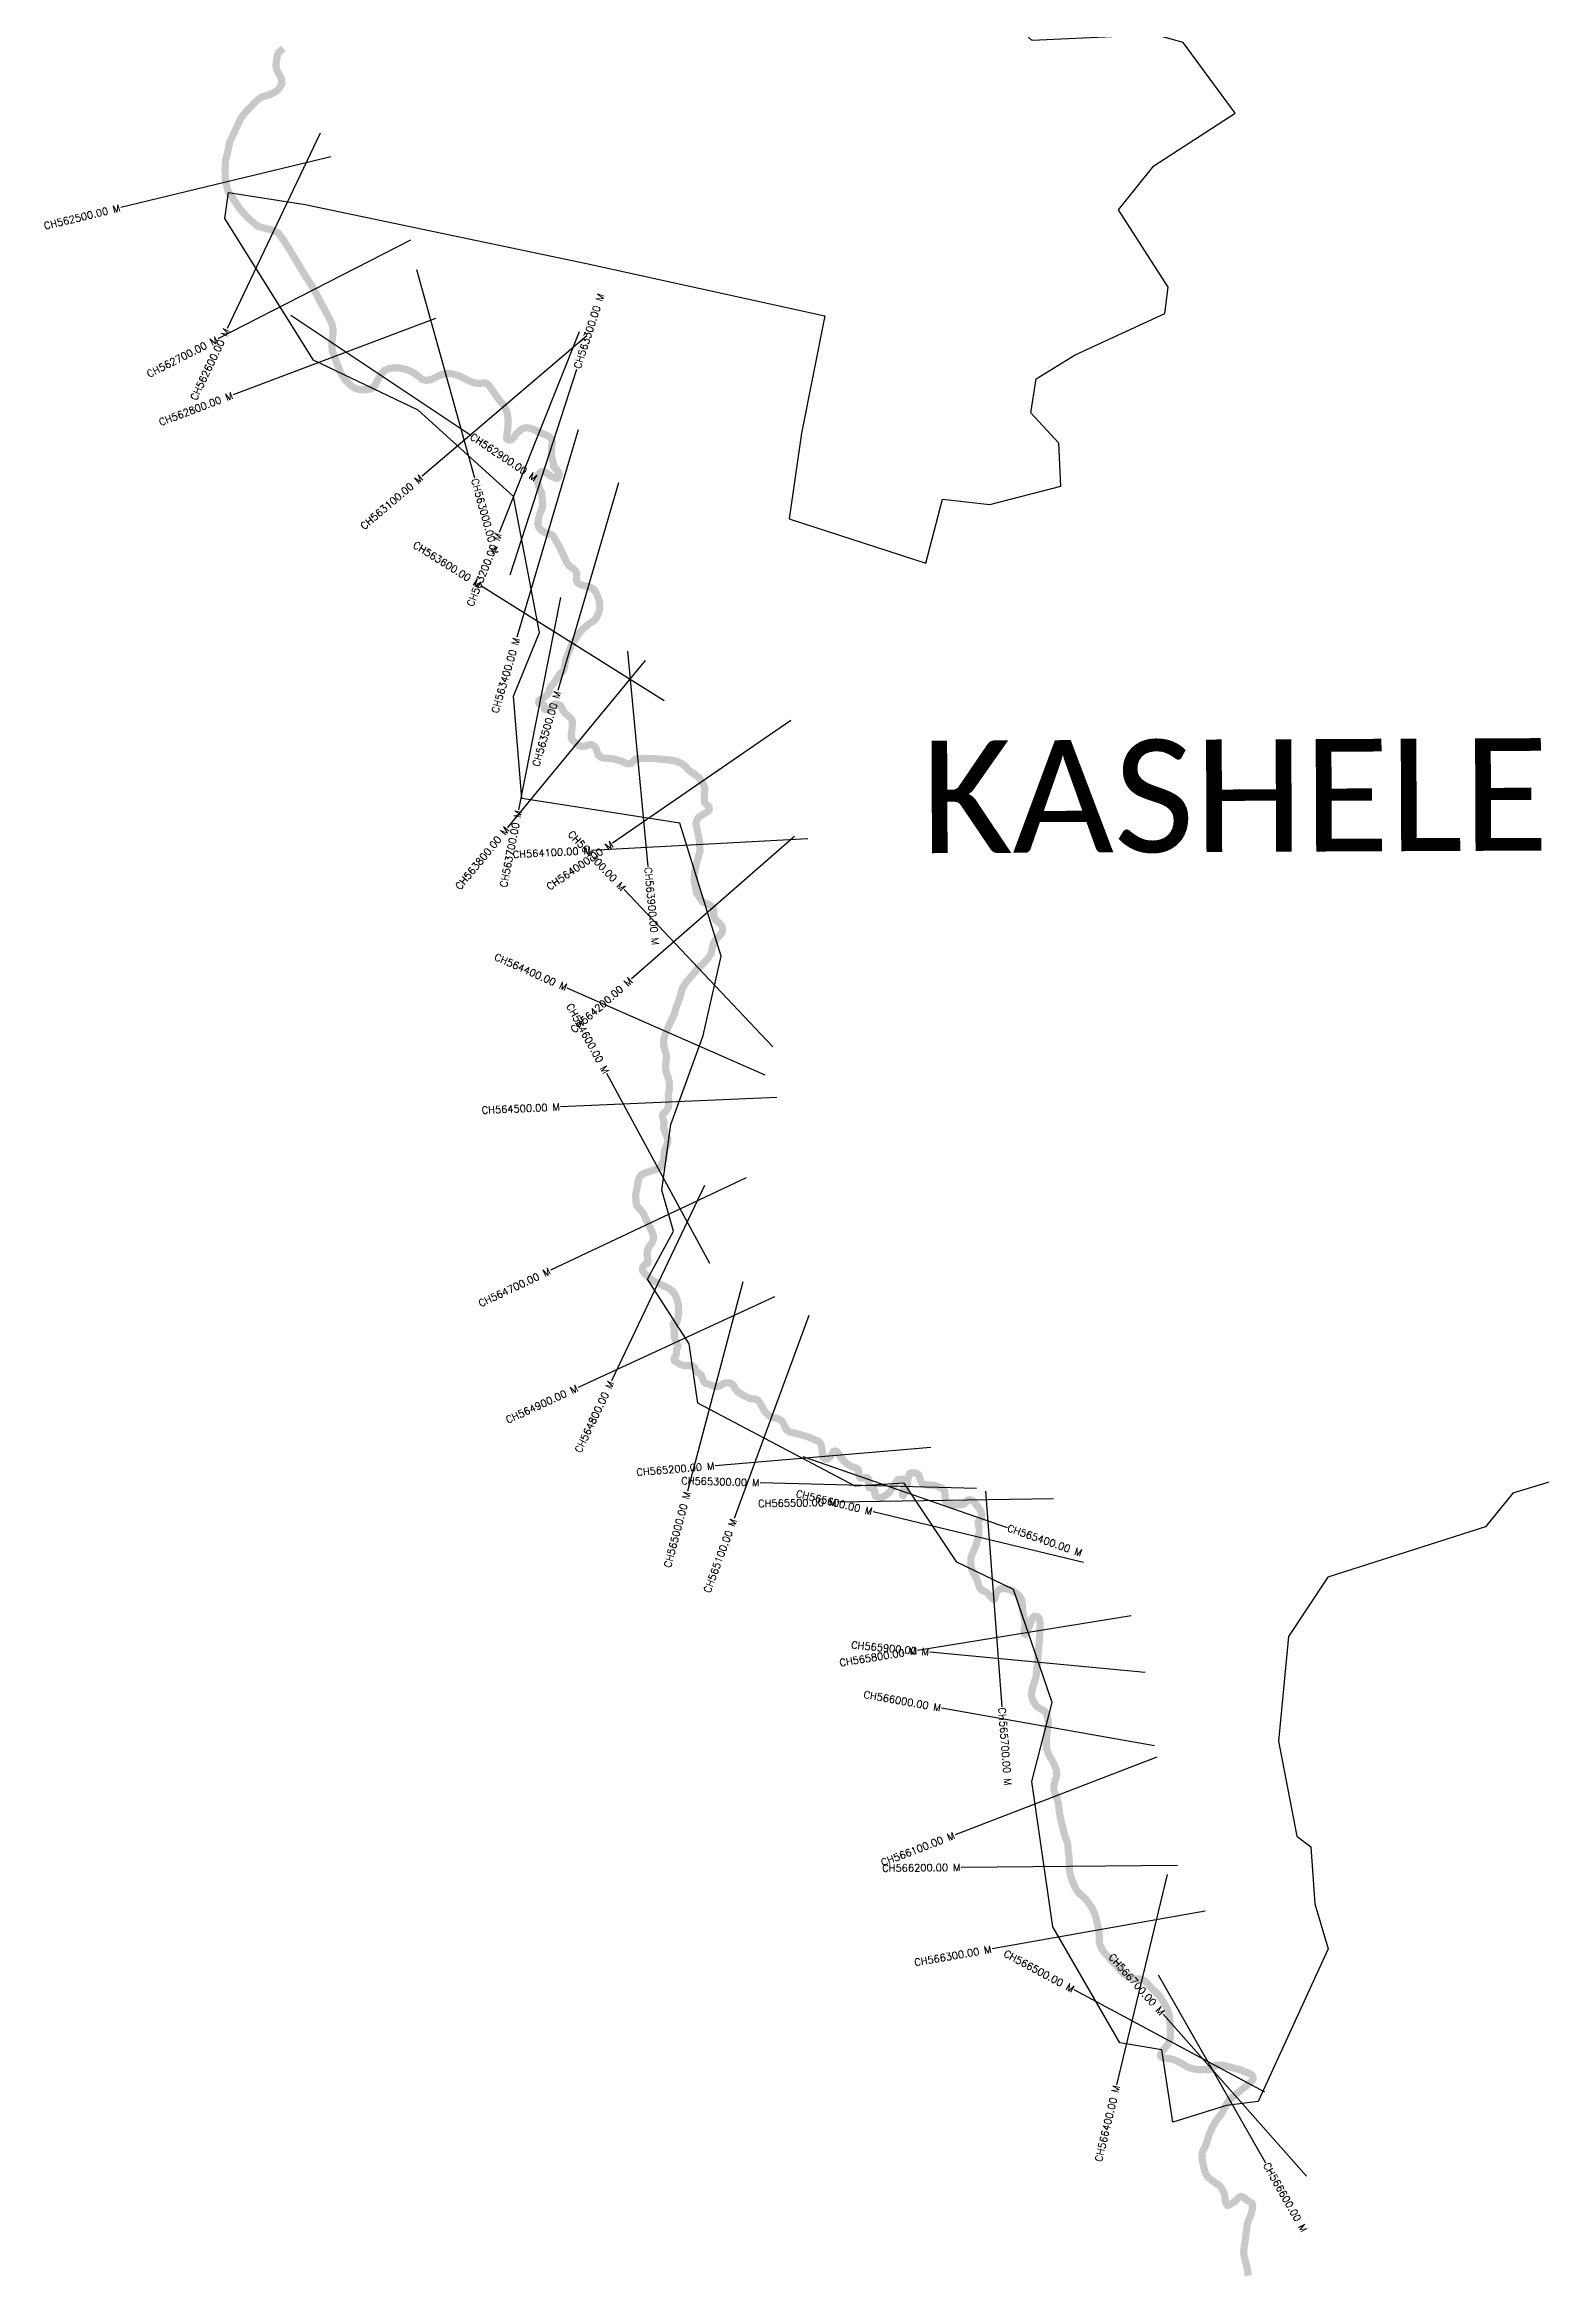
# Model space of a CAD drawing. Header units: metres. Extents: x 319160 to 322474, y 1847543 to 1853758.
# Drawn here: x 319160 to 321235, y 1847543 to 1850642 of the extents above; entities that cross this region are included whole.
import ezdxf
from ezdxf.enums import TextEntityAlignment as Align

# ---------------------------------------------------------------- set-up
doc = ezdxf.new("R2010")
doc.units = ezdxf.units.M
for name, color, linetype in [('CS', 134, 'Continuous'), ('CSMark', 6, 'Continuous'), ('UNPROTECTED', 10, 'Continuous'), ('VILLAGE BOUNDRY', 10, 'Continuous'), ('VILLAGE NAME', 250, 'Continuous')]:
    doc.layers.add(name, color=color, linetype=linetype)
doc.styles.get("Standard").update_dxf_attribs({"font": 'simplex.shx'})

msp = doc.modelspace()

# ---------------------------------------------------------------- texts
at = {"layer": 'CSMark'}
for s, rotation, p in [('CH562500.00 M', 13.6064, (319264, 1850416.2)), ('CH562600.00 M', 64.5846, (319412.1, 1850248)), ('CH562700.00 M', 27.0937, (319398.6, 1850234)), ('CH562800.00 M', 20.6624, (319419.9, 1850156.4)), ('CH563100.00 M', 40.4602, (319681.9, 1850043.1)), ('CH563600.00 M', 327.8771, (319763.6, 1849892.3)), ('CH563200.00 M', 68.2664, (319789.1, 1849964.6)), ('CH563400.00 M', 73.5957, (319814.1, 1849819.5)), ('CH563500.00 M', 73.7227, (319870.6, 1849745.6)), ('CH563700.00 M', 78.8309, (319816.4, 1849580.2)), ('CH563800.00 M', 50.5145, (319800.7, 1849556)), ('CH564000.00 M', 34.5278, (319946.2, 1849534.5)), ('CH564300.00 M', 313.384, (319962.2, 1849471.1)), ('CH564100.00 M', 3.0153, (319916.8, 1849524.8)), ('CH564400.00 M', 336.2356, (319883.2, 1849334.3)), ('CH564200.00 M', 41.1403, (319972.4, 1849345.9)), ('CH564600.00 M', 298.467, (319938.4, 1849216.3)), ('CH564500.00 M', 2.4851, (319873.8, 1849169.1)), ('CH564700.00 M', 25.2933, (319859.9, 1848942.1)), ('CH564800.00 M', 64.5467, (319945.1, 1848788.2)), ('CH564900.00 M', 24.787, (319898.1, 1848779.6)), ('CH565200.00 M', 4.8361, (320088, 1848671.3)), ('CH565000.00 M', 75.1807, (320050.4, 1848635.2)), ('CH565300.00 M', 358.4832, (320150.5, 1848647.8)), ('CH565600.00 M', 346.4653, (320307, 1848607.7)), ('CH565500.00 M', 0.9328, (320257.1, 1848620.7)), ('CH565100.00 M', 69.7898, (320114.9, 1848597.3)), ('CH565800.00 M', 9.2245, (320368.6, 1848415.2)), ('CH565900.00 M', 354.6528, (320385.8, 1848412.9)), ('CH566000.00 M', 349.9387, (320401.9, 1848335.5)), ('CH566100.00 M', 21.047, (320420.8, 1848159.2)), ('CH566200.00 M', 0.5432, (320429.2, 1848114.3)), ('CH566300.00 M', 10.0138, (320472.1, 1848001)), ('CH566500.00 M', 331.7696, (320585.9, 1847944.7)), ('CH566700.00 M', 311.5653, (320709.5, 1847911.4)), ('CH566400.00 M', 76.5175, (320645.6, 1847811.8))]:
    msp.add_text(s, height=10, rotation=rotation, dxfattribs=at).set_placement(p, align=Align.MIDDLE_RIGHT)
for s, rotation, p in [('CH563300.00 M', 72.0593, (319897.6, 1850193.5)), ('CH562900.00 M', 326.2955, (319751, 1850100.2)), ('CH563000.00 M', 285.5185, (319755.6, 1850040.5)), ('CH563900.00 M', 275.471, (319996.1, 1849501.6)), ('CH565400.00 M', 340.8427, (320494.9, 1848585.5)), ('CH565700.00 M', 274.3884, (320486.8, 1848336)), ('CH566600.00 M', 299.736, (320852.7, 1847703.7))]:
    msp.add_text(s, height=10, rotation=rotation, dxfattribs=at).set_placement(p, align=Align.MIDDLE_LEFT)
at = {"layer": 'VILLAGE NAME', "insert": (320374.4, 1849676.9), "char_height": 155.989, "attachment_point": 1, "rotation": 0.2435}
msp.add_mtext_dynamic_manual_height_columns('{\\fCalibri|b0|i0|c0|p34;KASHELE}', width=1337.277, gutter_width=779.9, heights=[0], dxfattribs=at)

# ---------------------------------------------------------------- linework, layer by layer
at = {"layer": 'CS'}
for p, q in [((319541.3, 1850519.8), (319412.6, 1850248.9)), ((319556.5, 1850487), (319265, 1850416.5)), ((319666.6, 1850371.1), (319399.5, 1850234.5)), ((319675, 1850330.6), (319755.3, 1850041.5)), ((319701.5, 1850262.6), (319420.8, 1850156.8)), ((319500.6, 1850267.2), (319750.2, 1850100.8)), ((319911, 1850238.5), (319682.7, 1850043.8)), ((319900.6, 1850244.2), (319789.5, 1849965.6)), ((319804.9, 1849907.1), (319897.3, 1850192.5)), ((319899.1, 1850108.3), (319814.3, 1849820.5)), ((319955, 1850034.5), (319870.9, 1849746.6)), ((320018.5, 1849732.2), (319764.4, 1849891.7)), ((319874.8, 1849875.5), (319816.6, 1849581.2)), ((319992.1, 1849788.3), (319801.3, 1849556.8)), ((319967.4, 1849801.2), (319996, 1849502.6)), ((320194.2, 1849705.1), (319947, 1849535)), ((320217.4, 1849540.7), (319917.8, 1849524.9)), ((320199, 1849543.9), (319973.1, 1849346.6)), ((320169, 1849252.4), (319962.9, 1849470.4)), ((320158.6, 1849213), (319884.1, 1849333.9)), ((320081.8, 1848951.7), (319938.9, 1849215.4)), ((320174.6, 1849182.1), (319874.8, 1849169.1)), ((320132.1, 1849070.7), (319860.8, 1848942.5)), ((320074.5, 1849060), (319945.5, 1848789.1)), ((320127.3, 1848926.2), (320050.6, 1848636.2)), ((320171.4, 1848905.8), (319899.1, 1848780)), ((320218.9, 1848879.8), (320115.3, 1848598.3)), ((320388, 1848696.6), (320089, 1848671.4)), ((320210.6, 1848684.3), (320494, 1848585.9)), ((320451.4, 1848639.8), (320151.5, 1848647.8)), ((320463.8, 1848636.1), (320486.7, 1848337)), ((320558.1, 1848625.6), (320258.1, 1848620.7)), ((320599.6, 1848537.2), (320308, 1848607.4)), ((320665.7, 1848463.4), (320369.6, 1848415.3)), ((320685.5, 1848384.8), (320386.8, 1848412.8)), ((320698.3, 1848282.9), (320402.9, 1848335.3)), ((320701.7, 1848267.3), (320421.7, 1848159.5)), ((320730.1, 1848117.1), (320430.2, 1848114.3)), ((320715.8, 1848104.5), (320645.8, 1847812.8)), ((320768.5, 1848053.4), (320473.1, 1848001.2)), ((320703.4, 1847965.1), (320852.2, 1847704.6)), ((320851.1, 1847802.4), (320586.8, 1847944.3)), ((320909.2, 1847686.2), (320710.2, 1847910.6))]:
    msp.add_line(p, q, dxfattribs=at)
at = {"layer": 'UNPROTECTED', "const_width": 10, "flags": 128}
msp.add_lwpolyline([(319490.3, 1850637.3), (319483.6, 1850631.2), (319481.7, 1850625.8), (319480.1, 1850613.6), (319481.1, 1850607.8), (319485.9, 1850598.7), (319488, 1850593.8), (319488, 1850587.6), (319484.4, 1850581.1), (319478, 1850576), (319470.4, 1850572.5), (319461.7, 1850570.3), (319456, 1850567), (319450, 1850561.2), (319438.5, 1850549.3), (319431.3, 1850540), (319416, 1850507.1), (319413.2, 1850492.8), (319410.4, 1850482.4), (319409.6, 1850470.8), (319410, 1850454.8), (319413.8, 1850439.1), (319429.6, 1850415.2), (319441.1, 1850402.2), (319454.9, 1850390.6), (319463.9, 1850387.9), (319475.4, 1850385.1), (319483.1, 1850381.4), (319491.2, 1850370.5), (319501.7, 1850353.7), (319519.4, 1850324.1), (319532.2, 1850304.4), (319543.6, 1850282.1), (319551, 1850268.7), (319557.5, 1850255.9), (319559.5, 1850247.4), (319558.9, 1850238), (319557.6, 1850227.7), (319558.4, 1850217.2), (319564.6, 1850200.7), (319569.9, 1850187), (319576.7, 1850176.9), (319585.3, 1850168.5), (319591, 1850165.3), (319598.2, 1850163.6), (319606.7, 1850163.9), (319612, 1850165.1), (319617.4, 1850169.3), (319622.2, 1850179.2), (319627.5, 1850187.2), (319630.6, 1850190.5), (319637.4, 1850193.4), (319648.8, 1850194.3), (319661.4, 1850191.9), (319671.9, 1850186.7), (319678.9, 1850181.6), (319682.6, 1850178.2), (319689, 1850176.7), (319696, 1850178.1), (319707.1, 1850183.8), (319716.3, 1850186.3), (319723.2, 1850186.2), (319734.7, 1850182.9), (319749.6, 1850175.2), (319756.6, 1850173), (319763.3, 1850172.6), (319768, 1850173.4), (319771.4, 1850172.9), (319774.4, 1850171.1), (319776.9, 1850167.9), (319782.8, 1850159.4), (319790.4, 1850148.7), (319797, 1850140.9), (319800.8, 1850131.9), (319802.1, 1850122.1), (319801.9, 1850113.9), (319800.8, 1850103.6), (319800.2, 1850099.4), (319799.8, 1850096.9), (319800.3, 1850095.7), (319802, 1850094.2), (319804.7, 1850094.1), (319807.9, 1850095.1), (319810.3, 1850097.6), (319812.9, 1850102), (319816.5, 1850105.7), (319821.7, 1850109.7), (319827, 1850111.1), (319831.4, 1850110.7), (319837.8, 1850108.6), (319844.5, 1850105.1), (319853.1, 1850101.7), (319859.1, 1850098.5), (319862, 1850095.8), (319863.2, 1850092.7), (319863.4, 1850089.8), (319862.6, 1850086.8), (319862, 1850072.8), (319864.7, 1850061.8), (319865.3, 1850057.6), (319871.2, 1850050.8), (319872.8, 1850047.7), (319872.8, 1850045.1), (319871.8, 1850042.8), (319870.8, 1850041.2), (319868.8, 1850040.7), (319868.8, 1850040.7), (319861.7, 1850043.7), (319855.4, 1850048.4), (319849.2, 1850050.4), (319847.5, 1850049.6), (319845.3, 1850047.8), (319843.3, 1850045.3), (319842.1, 1850041.5), (319842.9, 1850035.7), (319845.1, 1850028.2), (319848.5, 1850020.9), (319849.1, 1850015.5), (319849.7, 1850009.9), (319850, 1850003.8), (319849, 1849998.3), (319846.4, 1849992.4), (319844.9, 1849988.1), (319843.9, 1849982.2), (319843.4, 1849977.5), (319844.2, 1849973.8), (319847.8, 1849968.9), (319854.9, 1849964.9), (319862.2, 1849962.7), (319865.1, 1849960.2), (319868.3, 1849954.4), (319872.7, 1849947.1), (319875.1, 1849942.2), (319877.7, 1849936.2), (319881.4, 1849928.7), (319883.7, 1849923.3), (319887.9, 1849918.4), (319892.8, 1849915.6), (319895.2, 1849913), (319896.9, 1849909.6), (319897.3, 1849906.6), (319896.9, 1849901.6), (319897, 1849898.7), (319897.9, 1849896.7), (319900.7, 1849894.4), (319905.2, 1849892.5), (319911.8, 1849890.9), (319916.2, 1849889.6), (319920.4, 1849887.1), (319923.5, 1849883.2), (319925.6, 1849878.7), (319927.6, 1849873.4), (319928.8, 1849869.5), (319929.1, 1849864.9), (319929.3, 1849860.7), (319928.4, 1849856.4), (319925.3, 1849849.1), (319922.5, 1849844.6), (319919.4, 1849842.3), (319914.7, 1849839.5), (319904.2, 1849830.3), (319897.3, 1849821.2), (319889.9, 1849809.5), (319881.9, 1849789.5), (319880.4, 1849779.7), (319878.9, 1849774.5), (319873.1, 1849768.5), (319865.1, 1849756.4), (319860.9, 1849751.8), (319859.7, 1849748.9), (319859.4, 1849746.1), (319858.3, 1849743.8), (319856.3, 1849740.8), (319850.7, 1849736.2), (319848.2, 1849735.1), (319846.1, 1849733.9), (319844.8, 1849732.5), (319844.5, 1849731.1), (319844.6, 1849729.8), (319845.2, 1849728.4), (319846.8, 1849728.1), (319849, 1849727.8), (319851.5, 1849726.3), (319852.3, 1849724.2), (319852.6, 1849720.8), (319853.9, 1849719.8), (319856.8, 1849719.8), (319860.6, 1849721.2), (319863.5, 1849724.7), (319865.8, 1849727.4), (319867.3, 1849727.9), (319871.6, 1849727.4), (319874.9, 1849725.5), (319877.2, 1849720.9), (319879.4, 1849716.7), (319881.4, 1849714.7), (319887.4, 1849709.7), (319890, 1849706.8), (319891, 1849703.7), (319891, 1849698.6), (319890.8, 1849693.3), (319889.8, 1849687), (319889.5, 1849682.3), (319890.8, 1849678.4), (319895, 1849673.9), (319899.1, 1849670.5), (319903.7, 1849669.2), (319909.5, 1849669.6), (319912.8, 1849671), (319915.4, 1849671.5), (319918, 1849671.3), (319921.2, 1849669.6), (319924.1, 1849665.8), (319927.1, 1849656.7), (319930.6, 1849654.1), (319934.8, 1849652.8), (319940.9, 1849652.6), (319948, 1849651.8), (319959.1, 1849648.8), (319966.1, 1849645.4), (319968.8, 1849644.8), (319972.3, 1849645.4), (319975, 1849647.5), (319976.8, 1849650.1), (319979.3, 1849651.7), (319986.8, 1849652.4), (320004.1, 1849652.2), (320017.4, 1849651), (320027.8, 1849650), (320036, 1849648.3), (320041.8, 1849645.7), (320047.9, 1849641.5), (320051.7, 1849636.7), (320066.6, 1849625.9), (320072.7, 1849617), (320075, 1849610.3), (320074, 1849601.9), (320074.4, 1849592.6), (320074.9, 1849590.4), (320075.7, 1849589.6), (320077.2, 1849588.4), (320079.6, 1849586.4), (320080.7, 1849585), (320081, 1849582.8), (320080.8, 1849581), (320079.5, 1849579.3), (320076.9, 1849577.6), (320072, 1849574.4), (320067.1, 1849571.5), (320066.3, 1849570.5), (320064, 1849567.5), (320062.5, 1849562), (320064.6, 1849551.4), (320067.4, 1849538), (320068.1, 1849523.8), (320064, 1849509.4), (320060.5, 1849493.4), (320060.1, 1849482.1), (320063.5, 1849465.7), (320071.3, 1849453.8), (320075.7, 1849451.6), (320079.7, 1849450.1), (320083.8, 1849447.9), (320086.2, 1849445), (320087.3, 1849441.6), (320087, 1849436.8), (320087.1, 1849433.5), (320089.1, 1849429.4), (320091.2, 1849427.1), (320095.5, 1849423.4), (320098.1, 1849420.8), (320098.9, 1849418.5), (320099.4, 1849414.9), (320098.8, 1849411.5), (320095.7, 1849406.6), (320092, 1849403.5), (320088.1, 1849398.7), (320086.2, 1849394.5), (320085, 1849389.5), (320083.9, 1849382.7), (320079.1, 1849374.9), (320071.8, 1849367), (320065.2, 1849360.7), (320047.1, 1849339.5), (320043.7, 1849333.6), (320039.3, 1849318.2), (320035.1, 1849307.4), (320032.4, 1849297.8), (320027.6, 1849287.7), (320020.1, 1849270.6), (320017.5, 1849261.6), (320017.9, 1849253.4), (320020, 1849246.3), (320021.6, 1849240.1), (320021.7, 1849237.7), (320020.1, 1849224.6), (320021.4, 1849216.5), (320024.8, 1849207.5), (320025.8, 1849199.5), (320025.6, 1849193.9), (320024.3, 1849186.9), (320024.5, 1849180.4), (320024.7, 1849175.4), (320024.3, 1849168.2), (320020.9, 1849163), (320016.7, 1849159.4), (320015.9, 1849156.5), (320017.1, 1849152.6), (320018.3, 1849147.1), (320017.6, 1849140.8), (320019.1, 1849135.6), (320021.3, 1849130), (320023.2, 1849125.5), (320023.6, 1849120.7), (320021.9, 1849115.4), (320019.3, 1849109.5), (320018.8, 1849105.4), (320018.2, 1849098.4), (320016.7, 1849092.6), (320014.9, 1849088.2), (320012.8, 1849084.9), (320010, 1849083.3), (320001.8, 1849081), (319991.8, 1849077.2), (319986.3, 1849074.5), (319984.1, 1849071.4), (319982.5, 1849066.3), (319980.9, 1849057.2), (319978.9, 1849047.5), (319979.3, 1849038.7), (319980.2, 1849032.6), (319982.6, 1849029.1), (319986, 1849026.2), (319989.6, 1849020.8), (319995.5, 1849008.6), (320001.9, 1848995.1), (320003.6, 1848990), (320003.5, 1848985.4), (320001.8, 1848981.1), (319997.3, 1848975), (319995.2, 1848969.9), (319994.7, 1848964.3), (319995.8, 1848957.2), (319995.8, 1848953.8), (319995, 1848951.8), (319992.2, 1848950.9), (319989.1, 1848947.7), (319988.3, 1848942.8), (319990.4, 1848938.9), (319997, 1848932.3), (320006.8, 1848926), (320019, 1848920.2), (320025.8, 1848916.9), (320031.1, 1848912.2), (320035.1, 1848905.4), (320038.1, 1848895.9), (320038.5, 1848887.3), (320038, 1848879.6), (320036.9, 1848873.9), (320035.7, 1848870), (320035.1, 1848869.5), (320034.3, 1848869.3), (320032.9, 1848869.2), (320031.6, 1848869), (320031.2, 1848868.3), (320031, 1848866.7), (320032.2, 1848862.3), (320032.5, 1848859.1), (320032.5, 1848849.9), (320033.9, 1848845.8), (320035.9, 1848841.5), (320037.6, 1848838), (320037.4, 1848835.6), (320035.5, 1848833.1), (320035.5, 1848830.3), (320035.8, 1848827.5), (320034.9, 1848824.9), (320032.8, 1848821.7), (320032.1, 1848819.4), (320032.7, 1848816.8), (320041, 1848811.8), (320046.4, 1848810.1), (320052.3, 1848810.1), (320057, 1848810.1), (320060.1, 1848808), (320063.4, 1848801.8), (320066.7, 1848799.5), (320069.7, 1848797.3), (320071.2, 1848793.7), (320072.7, 1848789.1), (320075.7, 1848785.9), (320081.7, 1848784.2), (320086.2, 1848782), (320090.2, 1848780.9), (320094.6, 1848781.5), (320100.6, 1848785.2), (320103.5, 1848786.4), (320106.9, 1848786.4), (320111.3, 1848785.6), (320114.5, 1848782.7), (320117, 1848777.9), (320120.3, 1848774), (320124, 1848771.7), (320130, 1848768.1), (320136.9, 1848764.7), (320141, 1848764.2), (320144.4, 1848764), (320148.4, 1848762.3), (320151.5, 1848757.8), (320155.4, 1848750.8), (320158.9, 1848745.2), (320162.6, 1848742.3), (320165.4, 1848739.7), (320169.5, 1848738.1), (320175.2, 1848737.1), (320179.4, 1848735.3), (320182.7, 1848732.2), (320185.2, 1848726.9), (320188, 1848721.3), (320192.1, 1848718.1), (320199.6, 1848716.6), (320210.4, 1848713.6), (320217.5, 1848711.6), (320225.5, 1848708.1), (320232.3, 1848705.3), (320235.6, 1848701.9), (320237, 1848695.4), (320238.1, 1848688), (320238.5, 1848683.7), (320239.9, 1848681.6), (320242.1, 1848680.5), (320244.5, 1848680.7), (320248.9, 1848683.9), (320251.5, 1848688.5), (320253.7, 1848691.5), (320255.5, 1848691.9), (320257.9, 1848691), (320260.2, 1848688), (320262, 1848685.8), (320263.8, 1848682.7), (320268, 1848677.6), (320273.6, 1848672.9), (320279.7, 1848669.6), (320284.4, 1848668.3), (320287.6, 1848665.8), (320288.1, 1848661.3), (320288.9, 1848656.6), (320290.2, 1848654.7), (320292.5, 1848654.2), (320295.8, 1848654.8), (320299.7, 1848654.9), (320301.7, 1848653.2), (320302.6, 1848650.1), (320301.5, 1848645.7), (320301.4, 1848642.9), (320302.7, 1848641), (320305.6, 1848640), (320309.3, 1848638.3), (320310.7, 1848636.2), (320310.3, 1848632.1), (320311.6, 1848629.2), (320315, 1848627.5), (320320.4, 1848627.6), (320326.6, 1848631.1), (320331.4, 1848635.2), (320334.1, 1848639.7), (320338.4, 1848646.1), (320340.9, 1848650), (320341.7, 1848651.4), (320343.2, 1848652.3), (320345.8, 1848652.7), (320348.3, 1848652.9), (320351.3, 1848651.9), (320351.9, 1848650.4), (320352.3, 1848647.1), (320349.9, 1848636), (320348.9, 1848632.1), (320349.1, 1848630.7), (320349.9, 1848630.4), (320351.4, 1848632.6), (320355.1, 1848643.2), (320356.9, 1848654.9), (320357.8, 1848658.6), (320359, 1848660.7), (320361.9, 1848661.6), (320368.1, 1848661.1), (320371.6, 1848658.3), (320373.8, 1848651.3), (320375.7, 1848647.4), (320377.9, 1848645.4), (320385.7, 1848644.6), (320393.7, 1848644), (320402.9, 1848640.8), (320407, 1848636.8), (320407.9, 1848631.7), (320408, 1848627), (320408.1, 1848622.5), (320409.4, 1848620.1), (320414, 1848618), (320421.8, 1848616.9), (320429.3, 1848617.1), (320433.7, 1848617.9), (320436.2, 1848620), (320438.9, 1848623.4), (320441.9, 1848624.2), (320445.6, 1848623.1), (320449.1, 1848619.7), (320453.3, 1848614.8), (320457.7, 1848607.8), (320458.5, 1848604.2), (320458.6, 1848600.8), (320458.1, 1848599.1), (320457.1, 1848597.4), (320455, 1848595.5), (320453.6, 1848593.4), (320453.7, 1848591), (320454.5, 1848588), (320455.2, 1848584.9), (320455.2, 1848581), (320454.4, 1848574.8), (320453.1, 1848569.4), (320449.6, 1848557.9), (320445.1, 1848547.9), (320443.8, 1848543.7), (320443.5, 1848535.9), (320444.7, 1848528.8), (320447.9, 1848521.3), (320451.3, 1848515.6), (320453.4, 1848509.1), (320455.4, 1848502.9), (320457.6, 1848499.6), (320462.9, 1848497.1), (320466.7, 1848494.7), (320471.1, 1848489.6), (320472.3, 1848488.2), (320474.4, 1848486.5), (320476.3, 1848486.6), (320477.1, 1848488.5), (320478.3, 1848493), (320480.3, 1848496.9), (320482.8, 1848499.5), (320485.3, 1848500.7), (320490.9, 1848501.2), (320498.2, 1848499.4), (320506.2, 1848494.8), (320512, 1848489.4), (320514.5, 1848484.2), (320515.2, 1848475.5), (320515.2, 1848471.6), (320516.3, 1848465.3), (320518.4, 1848458.1), (320518.9, 1848449.9), (320517.3, 1848441.3), (320517.8, 1848438.6), (320519.3, 1848437.6), (320520.5, 1848439), (320524.1, 1848447.2), (320527.8, 1848456.9), (320529.4, 1848460.7), (320531.6, 1848462.7), (320534.5, 1848462.6), (320536.9, 1848461.5), (320538.9, 1848458.4), (320539.8, 1848451.5), (320539.2, 1848438.3), (320536.9, 1848407.2), (320535.5, 1848392.2), (320534, 1848378.4), (320529.4, 1848364.5), (320528.1, 1848357.4), (320527.6, 1848352.6), (320529.1, 1848346.7), (320531.6, 1848342.3), (320535.2, 1848337.2), (320539.2, 1848334.6), (320545.3, 1848331.4), (320548.3, 1848327.7), (320550.5, 1848320.7), (320551.2, 1848312.6), (320549.8, 1848305), (320548.3, 1848289.1), (320548.5, 1848279.4), (320552.1, 1848269.8), (320557.2, 1848261.3), (320561.4, 1848251.8), (320562.7, 1848247.1), (320562.5, 1848241.5), (320560.6, 1848234.5), (320558.8, 1848228.4), (320558.5, 1848223.9), (320559.5, 1848219.1), (320562.9, 1848210.3), (320564.8, 1848203.7), (320565.7, 1848196.6), (320566.6, 1848189.6), (320568.5, 1848179.1), (320571.5, 1848168.6), (320573.6, 1848158.4), (320575.6, 1848153.7), (320577.9, 1848147.3), (320578.3, 1848141.6), (320580.1, 1848124.5), (320580.2, 1848112), (320581.5, 1848103.8), (320584.6, 1848095.1), (320586.7, 1848089.3), (320590.3, 1848082.7), (320593.5, 1848078.6), (320598.3, 1848074.4), (320603.4, 1848069.8), (320610.4, 1848060), (320614.3, 1848052.8), (320616.7, 1848045.8), (320619.5, 1848034.5), (320621.3, 1848024.3), (320621.9, 1848016.9), (320621.8, 1848012.9), (320621.8, 1848010.2), (320622.6, 1848007.4), (320625.2, 1848000.9), (320629.9, 1847994.5), (320634.3, 1847990.3), (320639.8, 1847983.2), (320644.3, 1847979.3), (320651.1, 1847971.3), (320654.8, 1847967.2), (320660.5, 1847963.5), (320663.1, 1847962.2), (320667.7, 1847960.3), (320673.5, 1847959.4), (320677.6, 1847959.4), (320681.8, 1847958.4), (320685.1, 1847956.6), (320687.5, 1847954.4), (320692.1, 1847949), (320698.1, 1847943.1), (320704.8, 1847936.5), (320708.8, 1847930.4), (320713.7, 1847922.5), (320716, 1847917.8), (320718.9, 1847909.1), (320719.7, 1847899.7), (320720.3, 1847888.1), (320720.5, 1847878.9), (320719.6, 1847874.5), (320716.2, 1847868), (320709.6, 1847859.8), (320708.3, 1847857.6), (320706.7, 1847854.4), (320706.8, 1847852.8), (320708.5, 1847850.8), (320710.8, 1847850), (320717.5, 1847849.1), (320723.8, 1847848.1), (320730.9, 1847845.2), (320745.1, 1847837), (320751.7, 1847834.9), (320757.4, 1847833.8), (320763, 1847833.6), (320767.6, 1847834.1), (320770.7, 1847833.8), (320774, 1847833.5), (320776.3, 1847834), (320778, 1847834.9), (320780.5, 1847838.3), (320783.1, 1847839.8), (320792.3, 1847840.1), (320804.1, 1847837), (320815.9, 1847834), (320828, 1847829.1), (320831.3, 1847827.7), (320834.4, 1847825), (320835.1, 1847822.2), (320834.7, 1847819.9), (320832.5, 1847817), (320828.5, 1847813.6), (320810.1, 1847798.8), (320802.6, 1847792.1), (320799.1, 1847787.7), (320791.3, 1847772.8), (320782.7, 1847761.4), (320779.5, 1847755.9), (320773.9, 1847743.6), (320771.1, 1847734.1), (320768.2, 1847726.1), (320765.7, 1847722.1), (320764.2, 1847716.8), (320764.5, 1847708), (320768, 1847692.3), (320771.8, 1847684.9), (320782.4, 1847676.6), (320788.8, 1847672.7), (320793.8, 1847665), (320795.6, 1847659.2), (320796.3, 1847651.9), (320797.4, 1847648.1), (320799.4, 1847645.6), (320800.7, 1847645.7), (320803.9, 1847647.3), (320809.2, 1847650.4), (320813.3, 1847654.8), (320815.7, 1847657), (320818.3, 1847657.8), (320822.3, 1847656.3), (320826.7, 1847652.6), (320830.1, 1847650.6), (320833, 1847648.7), (320834.3, 1847646), (320833.8, 1847640.3), (320832.4, 1847634), (320830, 1847627.7), (320828, 1847622.9), (320826.5, 1847617.9), (320826.1, 1847612.8), (320825, 1847605.2), (320824.3, 1847597.4), (320822.7, 1847588.6), (320822, 1847583.1), (320822.2, 1847576.8), (320824.6, 1847567.5), (320827, 1847557), (320828.3, 1847547.9)], dxfattribs=at)
at = {"layer": 'VILLAGE BOUNDRY', "color": 3, "flags": 128}
msp.add_lwpolyline([(321250, 1852777.7), (321286, 1852848.2), (321292.8, 1852891.4), (321430.6, 1853037.6), (321496, 1852948.7), (321466.7, 1853264), (321517.6, 1853560.8), (321546.9, 1853757.9), (321590.9, 1853574.6), (321613.8, 1853384.6), (321629.6, 1853359.2), (321697.4, 1853326.5), (321709.9, 1853279.1), (321702.1, 1853205.8), (321755.7, 1853143.7), (321812.2, 1853096.9), (321848.8, 1853029.7), (321938.7, 1852963.4), (321963.7, 1852915.7), (321973.8, 1852850.2), (322029.2, 1852771.3), (322138.4, 1852706.7), (322350.7, 1852541.8), (322421.4, 1852503), (322473.7, 1852475.7), (322419, 1852427.3), (322442.8, 1852106.1), (322415.4, 1851844), (322354.3, 1851694.6), (322216.8, 1851605.6), (322134.1, 1851539.4), (322059.1, 1851442.7), (322046.3, 1851297.5), (322030.9, 1851193.9), (322031.6, 1851119.8), (322063.2, 1851105.6), (322131.2, 1850943), (322129.1, 1850888), (322096.5, 1850782.6), (322091.9, 1850683.2), (322069.6, 1850567), (322049, 1850527), (321992.3, 1850472), (321884.6, 1850428.4), (321867.3, 1850381.7), (321779.4, 1850327.8), (321755.3, 1850272.2), (321613.8, 1850082.5), (321600.7, 1850054.4), (321609.6, 1849977.6), (321648.3, 1849947.8), (321657.3, 1849863.3), (321649.5, 1849823.2), (321606, 1849789.1), (321493, 1849721.9), (321465.1, 1849644.8), (321469, 1849579.1), (321446.3, 1849549.1), (321465.3, 1849507), (321501.5, 1849490), (321485.5, 1849401.6), (321584.4, 1849331.3), (321616.9, 1849261.6), (321577.9, 1849038.7), (321549.3, 1849006.5), (321465.9, 1848990.6), (321423.8, 1848945), (321336.6, 1848764.5), (321315.6, 1848697.1), (321257.5, 1848652.1), (321195, 1848633.3), (321157.1, 1848586.5), (320938.4, 1848517), (320884, 1848434.7), (320870.2, 1848289.5), (320895.5, 1848157.4), (320914.9, 1848142.8), (320920.4, 1848063.7), (320939.1, 1848001.4), (320841.8, 1847789.5), (320797.9, 1847783.8), (320723.6, 1847760.8), (320708.3, 1847861.4), (320650.4, 1847870.9), (320557.3, 1848031.7), (320528.2, 1848233.6), (320556.4, 1848343.1), (320502.8, 1848499.8), (320424.4, 1848537.6), (320351.2, 1848647.3), (320283.4, 1848643.1), (320064.9, 1848758), (320052.9, 1848840.5), (319995.3, 1848930.1), (320031.4, 1848996.7), (320015.2, 1849053.8), (320027.9, 1849144.7), (320072.4, 1849268.3), (320097.5, 1849377.9), (320040.2, 1849562.7), (319820.9, 1849597), (319809.7, 1849738.9), (319845.7, 1849827.2), (319809.5, 1850015.7), (319677.2, 1850135.3), (319532.3, 1850204.7), (319409.3, 1850401.3), (319414.2, 1850437.1), (319520.5, 1850420.9), (319910.7, 1850338.7), (320241, 1850266.4), (320208.7, 1850103.6), (320191.7, 1849984.9), (320381.2, 1849923), (320404.5, 1850012), (320470, 1850004.6), (320568.3, 1850030.1), (320565.8, 1850089.6), (320526.9, 1850131.7), (320534.2, 1850179.1), (320588.1, 1850212.2), (320712.7, 1850269.7), (320717.2, 1850306.1), (320648.3, 1850413.1), (320697.3, 1850474.3), (320810.1, 1850547.2), (320738.2, 1850645.6), (320699.5, 1850655.8), (320528.7, 1850648.1), (320504.8, 1850669.2), (320432.2, 1850688.9), (320317, 1850749.5), (320257.3, 1850851.3), (320205.5, 1850910.9), (320181.5, 1850965.1), (320176.6, 1851074.6), (320189.8, 1851111.1), (320377.3, 1851107.1), (320571.7, 1851042.5), (320682.6, 1851058.9), (320674.4, 1851114.8), (320684.8, 1851160.8), (320760.7, 1851179), (320755.5, 1851211.1), (320792, 1851297.4), (320826.6, 1851244), (320848.8, 1851147), (321047.8, 1851180), (321117.2, 1851235.3), (321190.6, 1851205.4), (321240.7, 1851237.3), (321327.1, 1851240.2), (321365.9, 1851253.1), (321355.5, 1851286.8), (321307.1, 1851318.5), (321337.2, 1851403.9), (321385.2, 1851593.9), (321345.1, 1851628.7), (321334.3, 1851748.8), (321478.6, 1851840.5), (321829.8, 1851676.1), (321932.3, 1851796.7), (321956.4, 1852024.6), (321943.9, 1852197.5), (321844, 1852252.7), (321707.2, 1852204.7), (321673.8, 1852201.3), (321602.6, 1852231), (321579.3, 1852270.4), (321522.8, 1852303), (321468.4, 1852295.5), (321400.1, 1852304.1), (321332, 1852297.2), (321258.7, 1852306.7), (321173.7, 1852342.9), (321165.1, 1852384.7), (321131.8, 1852434), (321130.9, 1852473.6), (321178, 1852487.1), (321161.8, 1852566.3), (321139.1, 1852768.1)], dxfattribs=at)

msp.set_redraw_order([(e.dxf.handle, doc.entitydb.next_handle()) for e in msp.query("TEXT MTEXT ATTDEF DIMENSION ARC_DIMENSION")])  # texts and dimensions are drawn at this point

doc.saveas('drawing.dxf')
